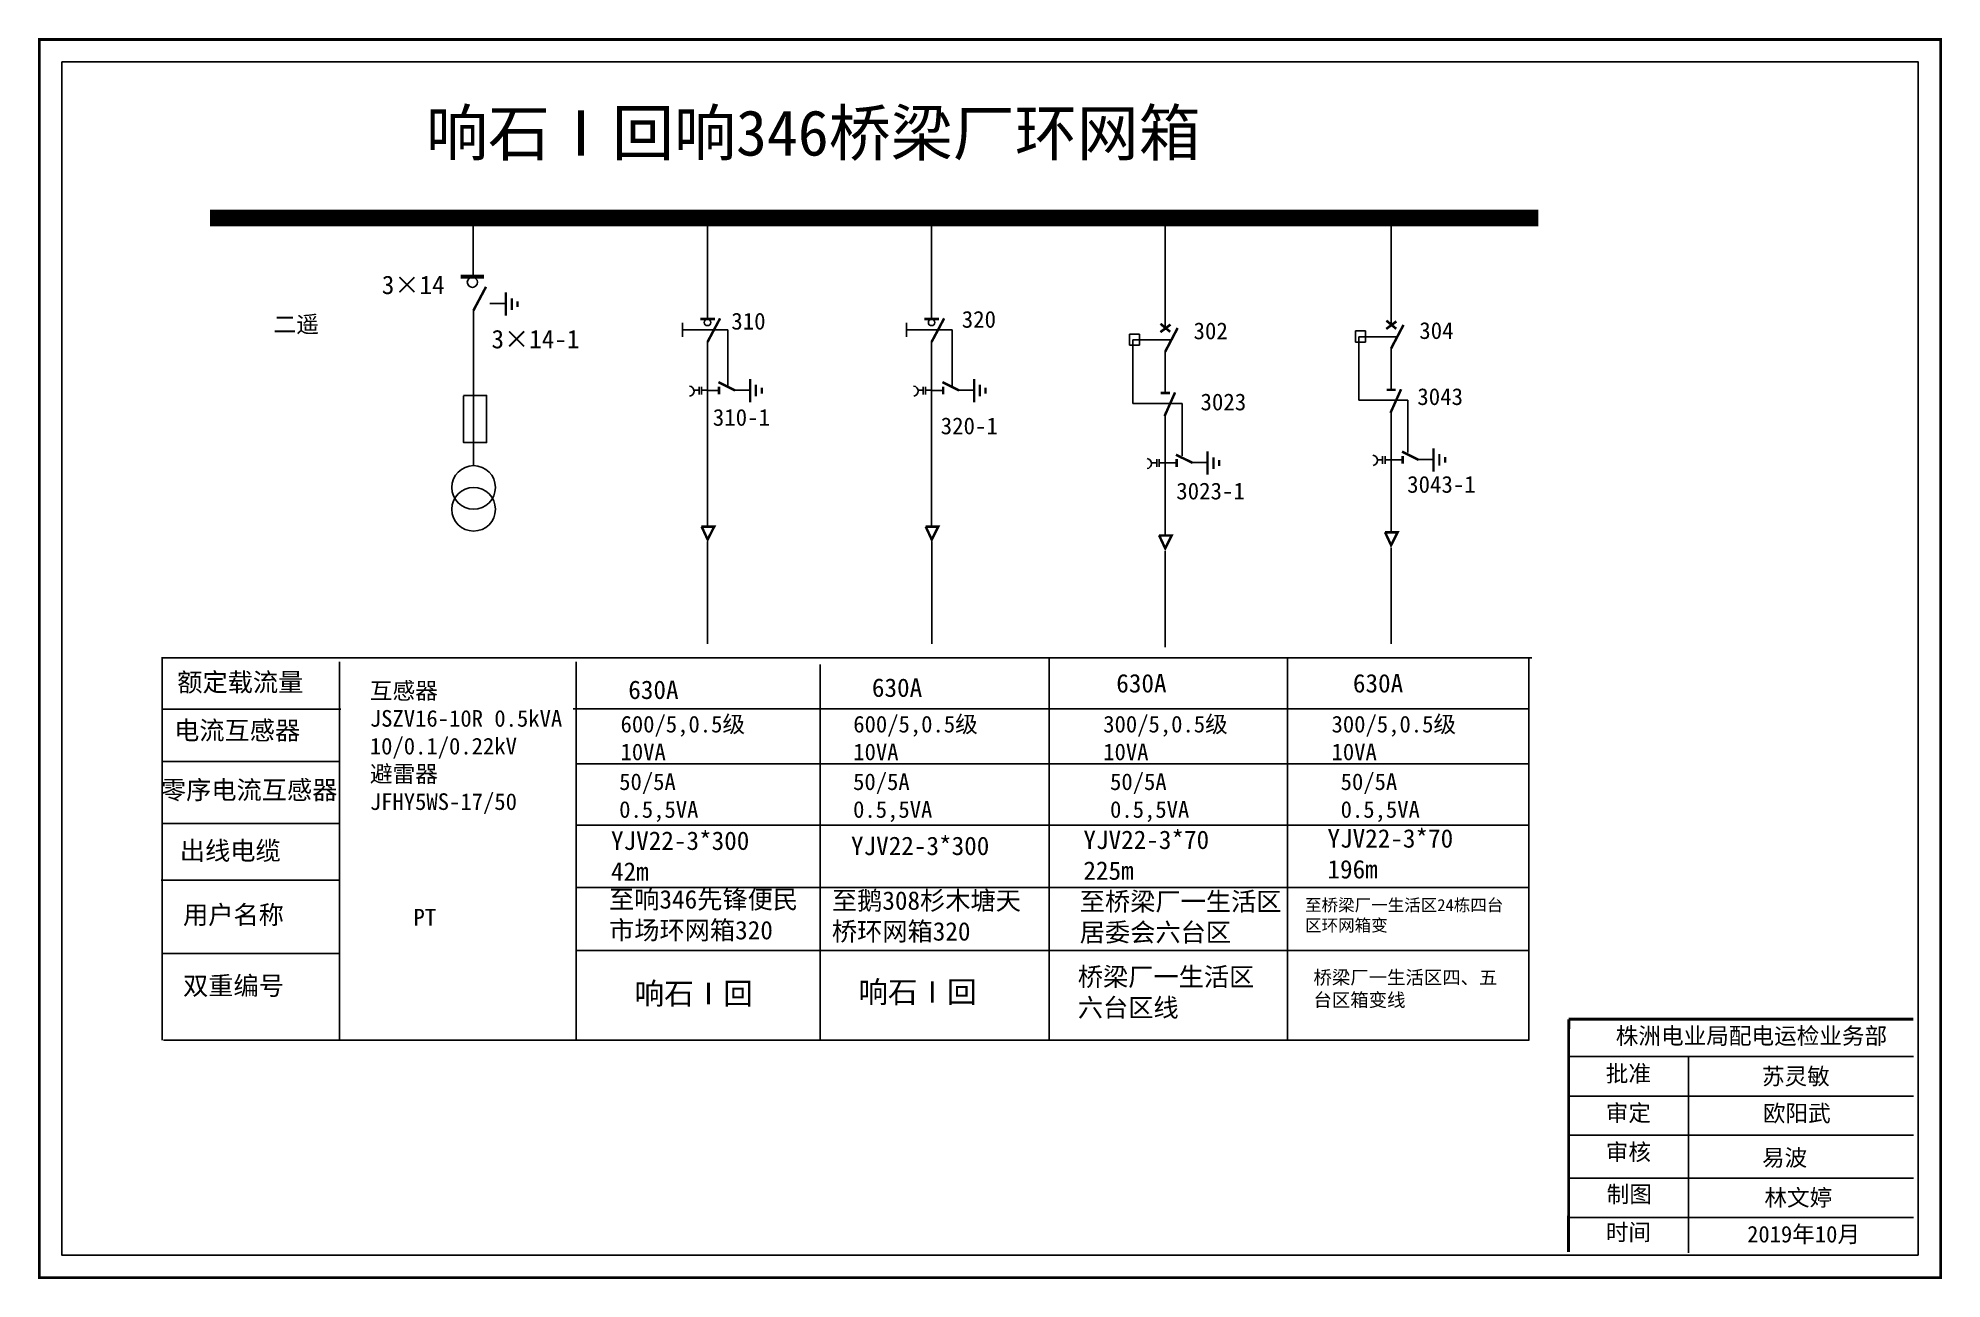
# Model space of a CAD drawing. Header units: millimetres. Extents: x 2131 to 2554, y 2362 to 2461.
# Drawn here: x 2307.3 to 2433, y 2369.1 to 2451 of the extents above; entities that cross this region are included whole.
import ezdxf

# ---------------------------------------------------------------- set-up
doc = ezdxf.new("R2010")
doc.units = ezdxf.units.MM
doc.linetypes.add('ACAD_ISO02W100', pattern=[15, 12, -3])
doc.linetypes.add('CENTER', pattern=[50.8, 31.75, -6.35, 6.35, -6.35])
doc.layers.add('2', color=7, linetype='Continuous')
doc.styles.add('hztxt_txtstyle_0.00_0_0', font='simkai.ttf')
doc.styles.add('hztxt_txtstyle_2.70_0_0', font='simkai.ttf', dxfattribs={"height": 2.7})
doc.styles.add('字体', font='simkai_0.ttf', dxfattribs={"height": 2.5})

msp = doc.modelspace()

# ---------------------------------------------------------------- texts
at = {"color": 0, "linetype": 'Continuous', "style": 'hztxt_txtstyle_2.70_0_0'}
for s, height, p in [('3×14', 1.22, (2330.01, 2434.14)), ('310', 1.109, (2353.08, 2431.8)), ('320', 1.109, (2368.29, 2431.92)), ('3×14-1', 1.22, (2337.25, 2430.56)), ('302', 1.109, (2383.59, 2431.16)), ('304', 1.109, (2398.49, 2431.18)), ('3043', 1.109, (2398.36, 2426.82)), ('3023', 1.109, (2384.05, 2426.47)), ('310-1', 1.109, (2351.86, 2425.45)), ('320-1', 1.109, (2366.9, 2424.89)), ('3023-1', 1.109, (2382.45, 2420.59)), ('3043-1', 1.109, (2397.69, 2421.03))]:
    msp.add_text(s, height=height, dxfattribs=at).set_placement(p)
at = {"color": 0, "linetype": 'Continuous', "attachment_point": 1}
for s, insert, char_height, width, style in [('{\\fSimSun|b0|i0|c134|p2;响石Ⅰ回响346桥梁厂环网箱}', (2332.93, 2446.28), 3, 90.9211, '字体'), ('{\\fSimSun|b0|i0|c134|p2;二遥}', (2322.86, 2432.7), 1.1026, 8.5785, 'hztxt_txtstyle_0.00_0_0'), ('{\\fSimSun|b0|i0|c134|p2;额定载流量}', (2316.51, 2409.14), 1.2204, 19.6738, 'hztxt_txtstyle_2.70_0_0'), ('{\\fSimSun|b0|i0|c134|p2;630A}', (2378.49, 2409.07), 1.2204, 19.6738, 'hztxt_txtstyle_2.70_0_0'), ('{\\fSimSun|b0|i0|c134|p2;630A}', (2394.11, 2409.07), 1.2204, 19.6738, 'hztxt_txtstyle_2.70_0_0'), ('\\A1;{\\fSimSun|b0|i0|c134|p2;互感器\\PJSZV16-10R 0.5kVA\\P10/0.1/0.22kV\\P避雷器\\PJFHY5WS-17/50}', (2329.22, 2408.52), 1.0983, 20.2524, 'hztxt_txtstyle_2.70_0_0'), ('{\\fSimSun|b0|i0|c134|p2;630A}', (2346.28, 2408.64), 1.2204, 19.6738, 'hztxt_txtstyle_2.70_0_0'), ('{\\fSimSun|b0|i0|c134|p2;630A}', (2362.36, 2408.78), 1.2204, 19.6738, 'hztxt_txtstyle_2.70_0_0'), ('\\A1;{\\fSimSun|b0|i0|c134|p2;600/5,0.5级\\P10VA}', (2345.77, 2406.31), 1.0983, 20.2524, 'hztxt_txtstyle_2.70_0_0'), ('\\A1;{\\fSimSun|b0|i0|c134|p2;600/5,0.5级\\P10VA}', (2361.13, 2406.31), 1.0983, 20.2524, 'hztxt_txtstyle_2.70_0_0'), ('\\A1;{\\fSimSun|b0|i0|c134|p2;300/5,0.5级\\P10VA}', (2377.63, 2406.31), 1.0983, 20.2524, 'hztxt_txtstyle_2.70_0_0'), ('\\A1;{\\fSimSun|b0|i0|c134|p2;300/5,0.5级\\P10VA}', (2392.7, 2406.31), 1.0983, 20.2524, 'hztxt_txtstyle_2.70_0_0'), ('{\\fSimSun|b0|i0|c134|p2;电流互感器}', (2316.3, 2405.96), 1.2204, 19.6738, 'hztxt_txtstyle_2.70_0_0'), ('{\\fSimSun|b0|i0|c134|p2;零序电流互感器}', (2315.43, 2402.03), 1.2204, 19.6738, 'hztxt_txtstyle_2.70_0_0'), ('{\\fSimSun|b0|i0|c134|p2;50/5A\\P0.5,5VA}', (2345.68, 2402.51), 1.0983, 19.6738, 'hztxt_txtstyle_2.70_0_0'), ('{\\fSimSun|b0|i0|c134|p2;50/5A\\P0.5,5VA}', (2361.12, 2402.51), 1.0983, 19.6738, 'hztxt_txtstyle_2.70_0_0'), ('{\\fSimSun|b0|i0|c134|p2;50/5A\\P0.5,5VA}', (2378.08, 2402.51), 1.0983, 19.6738, 'hztxt_txtstyle_2.70_0_0'), ('{\\fSimSun|b0|i0|c134|p2;50/5A\\P0.5,5VA}', (2393.3, 2402.51), 1.0983, 19.6738, 'hztxt_txtstyle_2.70_0_0'), ('{\\fSimSun|b0|i0|c134|p2;出线电缆}', (2316.68, 2398.02), 1.2204, 19.6738, 'hztxt_txtstyle_2.70_0_0'), ('YJV22-3*300\\P42m', (2345.14, 2398.68), 1.2204, 19.6738, 'hztxt_txtstyle_2.70_0_0'), ('YJV22-3*300', (2360.98, 2398.34), 1.2204, 19.6738, 'hztxt_txtstyle_2.70_0_0'), ('YJV22-3*70\\P225m', (2376.32, 2398.74), 1.22, 19.6738, 'hztxt_txtstyle_2.70_0_0'), ('YJV22-3*70\\P196m', (2392.43, 2398.83), 1.22, 19.6738, 'hztxt_txtstyle_2.70_0_0'), ('{\\fSimSun|b0|i0|c134|p2;用户名称}', (2316.89, 2393.79), 1.2204, 19.6738, 'hztxt_txtstyle_2.70_0_0'), ('\\pt20.746;{\\fSimSun|b0|i0|c134|p2;至\\C256;响346先锋便民市场环网箱320}', (2345.01, 2394.81), 1.2204, 13.1897, 'hztxt_txtstyle_2.70_0_0'), ('{\\fSimSun|b0|i0|c134|p2;至鹅308杉木塘天桥环网箱320}', (2359.72, 2394.73), 1.2204, 13.4477, 'hztxt_txtstyle_2.70_0_0'), ('{\\fSimSun|b0|i0|c134|p2;至桥梁厂一生活区居委会六台区}', (2376.08, 2394.67), 1.2204, 13.4477, 'hztxt_txtstyle_2.70_0_0'), ('{\\fSimSun|b0|i0|c134|p2;至桥梁厂一生活区24栋四台区环网箱变}', (2390.95, 2394.22), 0.8, 13.4477, 'hztxt_txtstyle_2.70_0_0'), ('{\\fSimSun|b0|i0|c134|p2;PT}', (2332.1, 2393.57), 1.1026, 8.5785, 'hztxt_txtstyle_0.00_0_0'), ('{\\fSimSun|b0|i0|c134|p2;双重编号}', (2316.89, 2389.11), 1.2204, 19.6738, 'hztxt_txtstyle_2.70_0_0'), ('{\\fSimSun|b0|i0|c134|p2;桥梁厂一生活区六台区线}', (2375.95, 2389.7), 1.2204, 12.3483, 'hztxt_txtstyle_2.70_0_0'), ('{\\fSimSun|b0|i0|c134|p2;桥梁厂一生活区四、五台区箱变线}', (2391.51, 2389.49), 0.89, 13.1667, 'hztxt_txtstyle_2.70_0_0'), ('株洲电业局配电运检业务部', (2411.46, 2385.74), 1.0944, 29.9201, '字体'), ('{\\fKaiTi_GB2312|b0|i0|c134|p49;批准}', (2410.8, 2383.25), 1.0944, 8.5588, '字体'), ('{\\fSimHei|b0|i0|c134|p2;苏灵敏}', (2421.11, 2383.07), 1.0944, 8.5588, '字体'), ('{\\fSimHei|b0|i0|c134|p2;欧阳武}', (2421.17, 2380.63), 1.0944, 8.5588, '字体'), ('{\\fSimHei|b0|i0|c134|p2;易波}', (2421.11, 2377.7), 1.0944, 8.5588, '字体'), ('{\\fSimSun|b0|i0|c134|p2;林文婷}', (2421.27, 2375.06), 1.0944, 8.5588, '字体')]:
    msp.add_mtext(s, dxfattribs=dict(at, insert=insert, char_height=char_height, width=width, style=style))
at = {"color": 0, "char_height": 1.43, "width": 17.776, "attachment_point": 1}
for insert in [(2346.7, 2388.7), (2361.47, 2388.8)]:
    msp.add_mtext('{\\fSimSun|b0|i0|c134|p2;响石Ⅰ回}', dxfattribs=dict(at, insert=insert))
at = {"color": 7, "linetype": 'Continuous', "true_color": 0xffffff, "attachment_point": 1, "style": '字体'}
for s, insert, char_height, width in [('审定', (2410.8, 2380.65), 1.094, 8.5588), ('审核', (2410.8, 2378.07), 1.094, 8.5588), ('制图', (2410.86, 2375.29), 1.094, 8.5588), ('时间', (2410.8, 2372.78), 1.094, 8.5588), ('{\\fSimSun|b0|i0|c134|p2;2019年10月}', (2420.13, 2372.65), 1.0944, 16.0081)]:
    msp.add_mtext(s, dxfattribs=dict(at, insert=insert, char_height=char_height, width=width))

# ---------------------------------------------------------------- blocks, each defined once
blk = doc.blocks.new('JD')
for points in [[(-2, 0.2), (-2, -0.2), (2, 0.2), (2, -0.2)], [(1, -1.2), (1, -0.8), (-1, -1.2), (-1, -0.8)], [(-0.5, -1.8), (-0.5, -2.2), (0.5, -1.8), (0.5, -2.2)]]:
    blk.add_trace(points)

# ---------------------------------------------------------------- linework, layer by layer
at = {"color": 0}
for p, q in [((2351.51, 2439.25), (2351.51, 2432.52)), ((2366.3, 2439.25), (2366.3, 2432.52)), ((2336.05, 2438.96), (2336.05, 2435.34)), ((2381.72, 2438.94), (2381.72, 2431.88)), ((2396.63, 2439.14), (2396.63, 2432.09)), ((2336.06, 2433.1), (2336.06, 2422.84)), ((2337.15, 2433.51), (2338.18, 2433.51)), ((2394.28, 2431.71), (2394.94, 2431.71)), ((2394.28, 2431.71), (2394.28, 2430.97)), ((2394.94, 2431.71), (2394.94, 2430.97)), ((2351.51, 2431.02), (2351.51, 2418.81)), ((2366.3, 2431.02), (2366.3, 2418.81)), ((2379.37, 2431.5), (2380.03, 2431.5)), ((2379.37, 2431.5), (2379.37, 2430.77)), ((2379.37, 2430.77), (2380.03, 2430.77)), ((2380.03, 2431.5), (2380.03, 2430.77)), ((2381.72, 2430.38), (2381.72, 2427.66)), ((2394.28, 2430.97), (2394.94, 2430.97)), ((2396.63, 2430.59), (2396.63, 2427.87)), ((2351.51, 2427.78), (2352.27, 2427.78)), ((2353.27, 2427.8), (2354.3, 2427.8)), ((2366.3, 2427.78), (2367.06, 2427.78)), ((2368.05, 2427.8), (2369.09, 2427.8)), ((2381.72, 2426.3), (2381.72, 2418.26)), ((2396.63, 2426.5), (2396.63, 2418.47)), ((2381.72, 2423), (2382.48, 2423)), ((2383.47, 2423.02), (2384.5, 2423.02)), ((2396.63, 2423.2), (2397.39, 2423.2)), ((2398.38, 2423.23), (2399.42, 2423.23)), ((2327.31, 2406.75), (2315.54, 2406.75)), ((2327.27, 2403.29), (2315.49, 2403.29)), ((2327.27, 2399.2), (2315.49, 2399.2)), ((2327.22, 2395.47), (2315.45, 2395.47)), ((2327.27, 2390.62), (2315.49, 2390.62))]:
    msp.add_line(p, q, dxfattribs=at)
at = {"color": 0, "linetype": 'ACAD_ISO02W100'}
for p, q in [((2382.05, 2431.12), (2379.58, 2431.12)), ((2379.58, 2431.12), (2379.58, 2426.92)), ((2396.96, 2431.32), (2394.49, 2431.32)), ((2394.49, 2431.32), (2394.49, 2427.13)), ((2379.58, 2426.92), (2382.83, 2426.92)), ((2382.83, 2426.92), (2382.83, 2423.47)), ((2394.49, 2427.13), (2397.74, 2427.13)), ((2397.74, 2427.13), (2397.74, 2423.68))]:
    msp.add_line(p, q, dxfattribs=at)
at = {"color": 0, "linetype": 'CENTER'}
for p, q in [((2351.52, 2417.82), (2351.52, 2411.07)), ((2366.31, 2417.82), (2366.31, 2411.07)), ((2381.72, 2417.18), (2381.72, 2410.84)), ((2396.63, 2417.39), (2396.63, 2411.05))]:
    msp.add_line(p, q, dxfattribs=at)
at = {"color": 0, "linetype": 'Continuous'}
for p, q in [((2315.47, 2410.14), (2405.91, 2410.14)), ((2315.51, 2384.9), (2315.51, 2410.14)), ((2327.21, 2409.87), (2327.21, 2384.91)), ((2342.83, 2409.87), (2342.83, 2384.91)), ((2358.94, 2409.7), (2358.94, 2384.92)), ((2374.06, 2410.09), (2374.06, 2384.91)), ((2389.79, 2410.09), (2389.79, 2384.91)), ((2405.73, 2410.07), (2405.73, 2384.89)), ((2342.64, 2406.77), (2405.73, 2406.77)), ((2342.83, 2403.14), (2405.73, 2403.14)), ((2342.83, 2399.09), (2405.73, 2399.09)), ((2342.83, 2394.99), (2405.73, 2394.99)), ((2342.83, 2390.82), (2405.73, 2390.82)), ((2405.73, 2384.9), (2315.6, 2384.9)), ((2408.36, 2383.82), (2431.11, 2383.82)), ((2416.25, 2383.82), (2416.25, 2370.88)), ((2408.36, 2381.22), (2431.11, 2381.22)), ((2408.36, 2378.63), (2431.11, 2378.63)), ((2408.36, 2375.8), (2431.11, 2375.8)), ((2408.36, 2373.21), (2431.11, 2373.21))]:
    msp.add_line(p, q, dxfattribs=at)
at = {"color": 0, "linetype": 'Continuous', "const_width": 0.182}
msp.add_lwpolyline([(2307.41, 2450.94), (2432.9, 2450.94), (2432.9, 2369.24), (2307.41, 2369.24)], close=True, dxfattribs=at)
at = {"color": 0, "linetype": 'Continuous'}
msp.add_lwpolyline([(2308.89, 2449.47), (2431.42, 2449.47), (2431.42, 2370.72), (2308.89, 2370.72)], close=True, dxfattribs=at)
at = {"color": 0}
for points, const_width in [([(2318.67, 2439.16), (2406.35, 2439.16)], 1.1), ([(2335.22, 2435.29), (2336.76, 2435.29)], 0.261), ([(2336.06, 2433.06), (2336.89, 2434.62)], 0.165), ([(2351.03, 2432.5), (2352, 2432.5)], 0.165), ([(2351.51, 2430.98), (2352.34, 2432.54)], 0.165), ([(2365.82, 2432.5), (2366.79, 2432.5)], 0.165), ([(2366.3, 2430.98), (2367.13, 2432.54)], 0.165), ([(2381.4, 2431.63), (2382.07, 2432.13)], 0.165), ([(2381.41, 2432.18), (2382.05, 2431.65)], 0.165), ([(2381.72, 2430.34), (2382.54, 2431.9)], 0.165), ([(2396.31, 2431.84), (2396.98, 2432.34)], 0.165), ([(2396.32, 2432.39), (2396.97, 2431.85)], 0.165), ([(2396.63, 2430.55), (2397.45, 2432.11)], 0.165), ([(2352.23, 2428.33), (2353.33, 2427.78)], 0.165), ([(2352.27, 2428.03), (2352.27, 2427.53)], 0.165), ([(2367.02, 2428.33), (2368.12, 2427.78)], 0.165), ([(2367.06, 2428.03), (2367.06, 2427.53)], 0.165), ([(2396.33, 2427.82), (2396.94, 2427.82)], 0.165), ([(2396.59, 2426.3), (2397.29, 2427.86)], 0.165), ([(2381.42, 2427.61), (2382.03, 2427.61)], 0.165), ([(2381.68, 2426.09), (2382.37, 2427.65)], 0.165), ([(2382.43, 2423.54), (2383.53, 2423)], 0.165), ([(2382.48, 2423.25), (2382.48, 2422.74)], 0.165), ([(2397.35, 2423.75), (2398.44, 2423.2)], 0.165), ([(2397.39, 2423.46), (2397.39, 2422.95)], 0.165), ([(2351.11, 2418.79), (2351.95, 2418.79), (2351.52, 2417.94), (2351.12, 2418.8)], 0.165), ([(2365.9, 2418.79), (2366.74, 2418.79), (2366.31, 2417.94), (2365.91, 2418.8)], 0.165), ([(2381.31, 2418.21), (2382.15, 2418.21), (2381.72, 2417.36), (2381.32, 2418.22)], 0.165), ([(2396.22, 2418.42), (2397.06, 2418.42), (2396.63, 2417.57), (2396.23, 2418.43)], 0.165)]:
    msp.add_lwpolyline(points, dxfattribs=dict(at, const_width=const_width))
for points in [[(2349.85, 2432.25), (2349.85, 2431.33)], [(2364.64, 2432.25), (2364.64, 2431.33)], [(2350.96, 2428.02), (2350.96, 2427.52)], [(2351.11, 2428.02), (2351.11, 2427.52)], [(2365.75, 2428.02), (2365.75, 2427.52)], [(2365.9, 2428.02), (2365.9, 2427.52)], [(2335.41, 2427.42), (2335.41, 2424.34), (2336.93, 2424.34), (2336.93, 2427.45), (2335.41, 2427.45)], [(2350.96, 2427.79), (2350.61, 2427.79)], [(2351.51, 2427.79), (2351.11, 2427.79)], [(2365.75, 2427.79), (2365.4, 2427.79)], [(2366.3, 2427.79), (2365.9, 2427.79)], [(2381.16, 2423), (2380.81, 2423)], [(2381.16, 2423.24), (2381.16, 2422.73)], [(2381.32, 2423.24), (2381.32, 2422.73)], [(2381.71, 2423), (2381.32, 2423)], [(2396.07, 2423.21), (2395.73, 2423.21)], [(2396.07, 2423.44), (2396.07, 2422.94)], [(2396.23, 2423.44), (2396.23, 2422.94)], [(2396.63, 2423.21), (2396.23, 2423.21)]]:
    msp.add_lwpolyline(points, dxfattribs=at)
at = {"color": 0, "linetype": 'ACAD_ISO02W100'}
for points in [[(2352.86, 2428.04), (2352.86, 2431.79), (2349.85, 2431.79)], [(2367.65, 2428.04), (2367.65, 2431.79), (2364.64, 2431.79)]]:
    msp.add_lwpolyline(points, dxfattribs=at)
at = {"color": 0}
for points in [[(2350.32, 2428.07, -0.877934), (2350.33, 2427.4)], [(2365.11, 2428.07, -0.877934), (2365.12, 2427.4)], [(2380.52, 2423.29, -0.877934), (2380.53, 2422.62)], [(2395.43, 2423.5, -0.877934), (2395.44, 2422.83)]]:
    msp.add_lwpolyline(points, format="xyb", dxfattribs=at)
at = {"color": 0, "linetype": 'Continuous', "const_width": 0.182}
for points in [[(2408.36, 2386.29), (2408.34, 2370.92)], [(2408.36, 2386.29), (2431.11, 2386.29)]]:
    msp.add_lwpolyline(points, dxfattribs=at)
at = {"color": 0}
for centre, radius in [((2335.99, 2434.92), 0.335), ((2351.51, 2432.27), 0.211), ((2366.3, 2432.27), 0.211)]:
    msp.add_circle(centre, radius, dxfattribs=at)
at = {"layer": '2', "color": 0}
for centre in [(2336.07, 2421.38), (2336.07, 2419.94)]:
    msp.add_circle(centre, 1.44, dxfattribs=at)

# ---------------------------------------------------------------- block references
at = {"color": 0, "xscale": 0.3844120780054254, "yscale": 0.3844120780054254, "zscale": 0.3844120780054647, "rotation": 90}
for p in [(2338.2, 2433.48), (2354.32, 2427.77), (2369.1, 2427.77), (2384.52, 2422.99), (2399.43, 2423.2)]:
    msp.add_blockref('JD', p, dxfattribs=at)

msp.set_redraw_order([(e.dxf.handle, doc.entitydb.next_handle()) for e in msp.query("TEXT MTEXT ATTDEF DIMENSION ARC_DIMENSION")])  # texts and dimensions are drawn at this point

doc.saveas('drawing.dxf')
